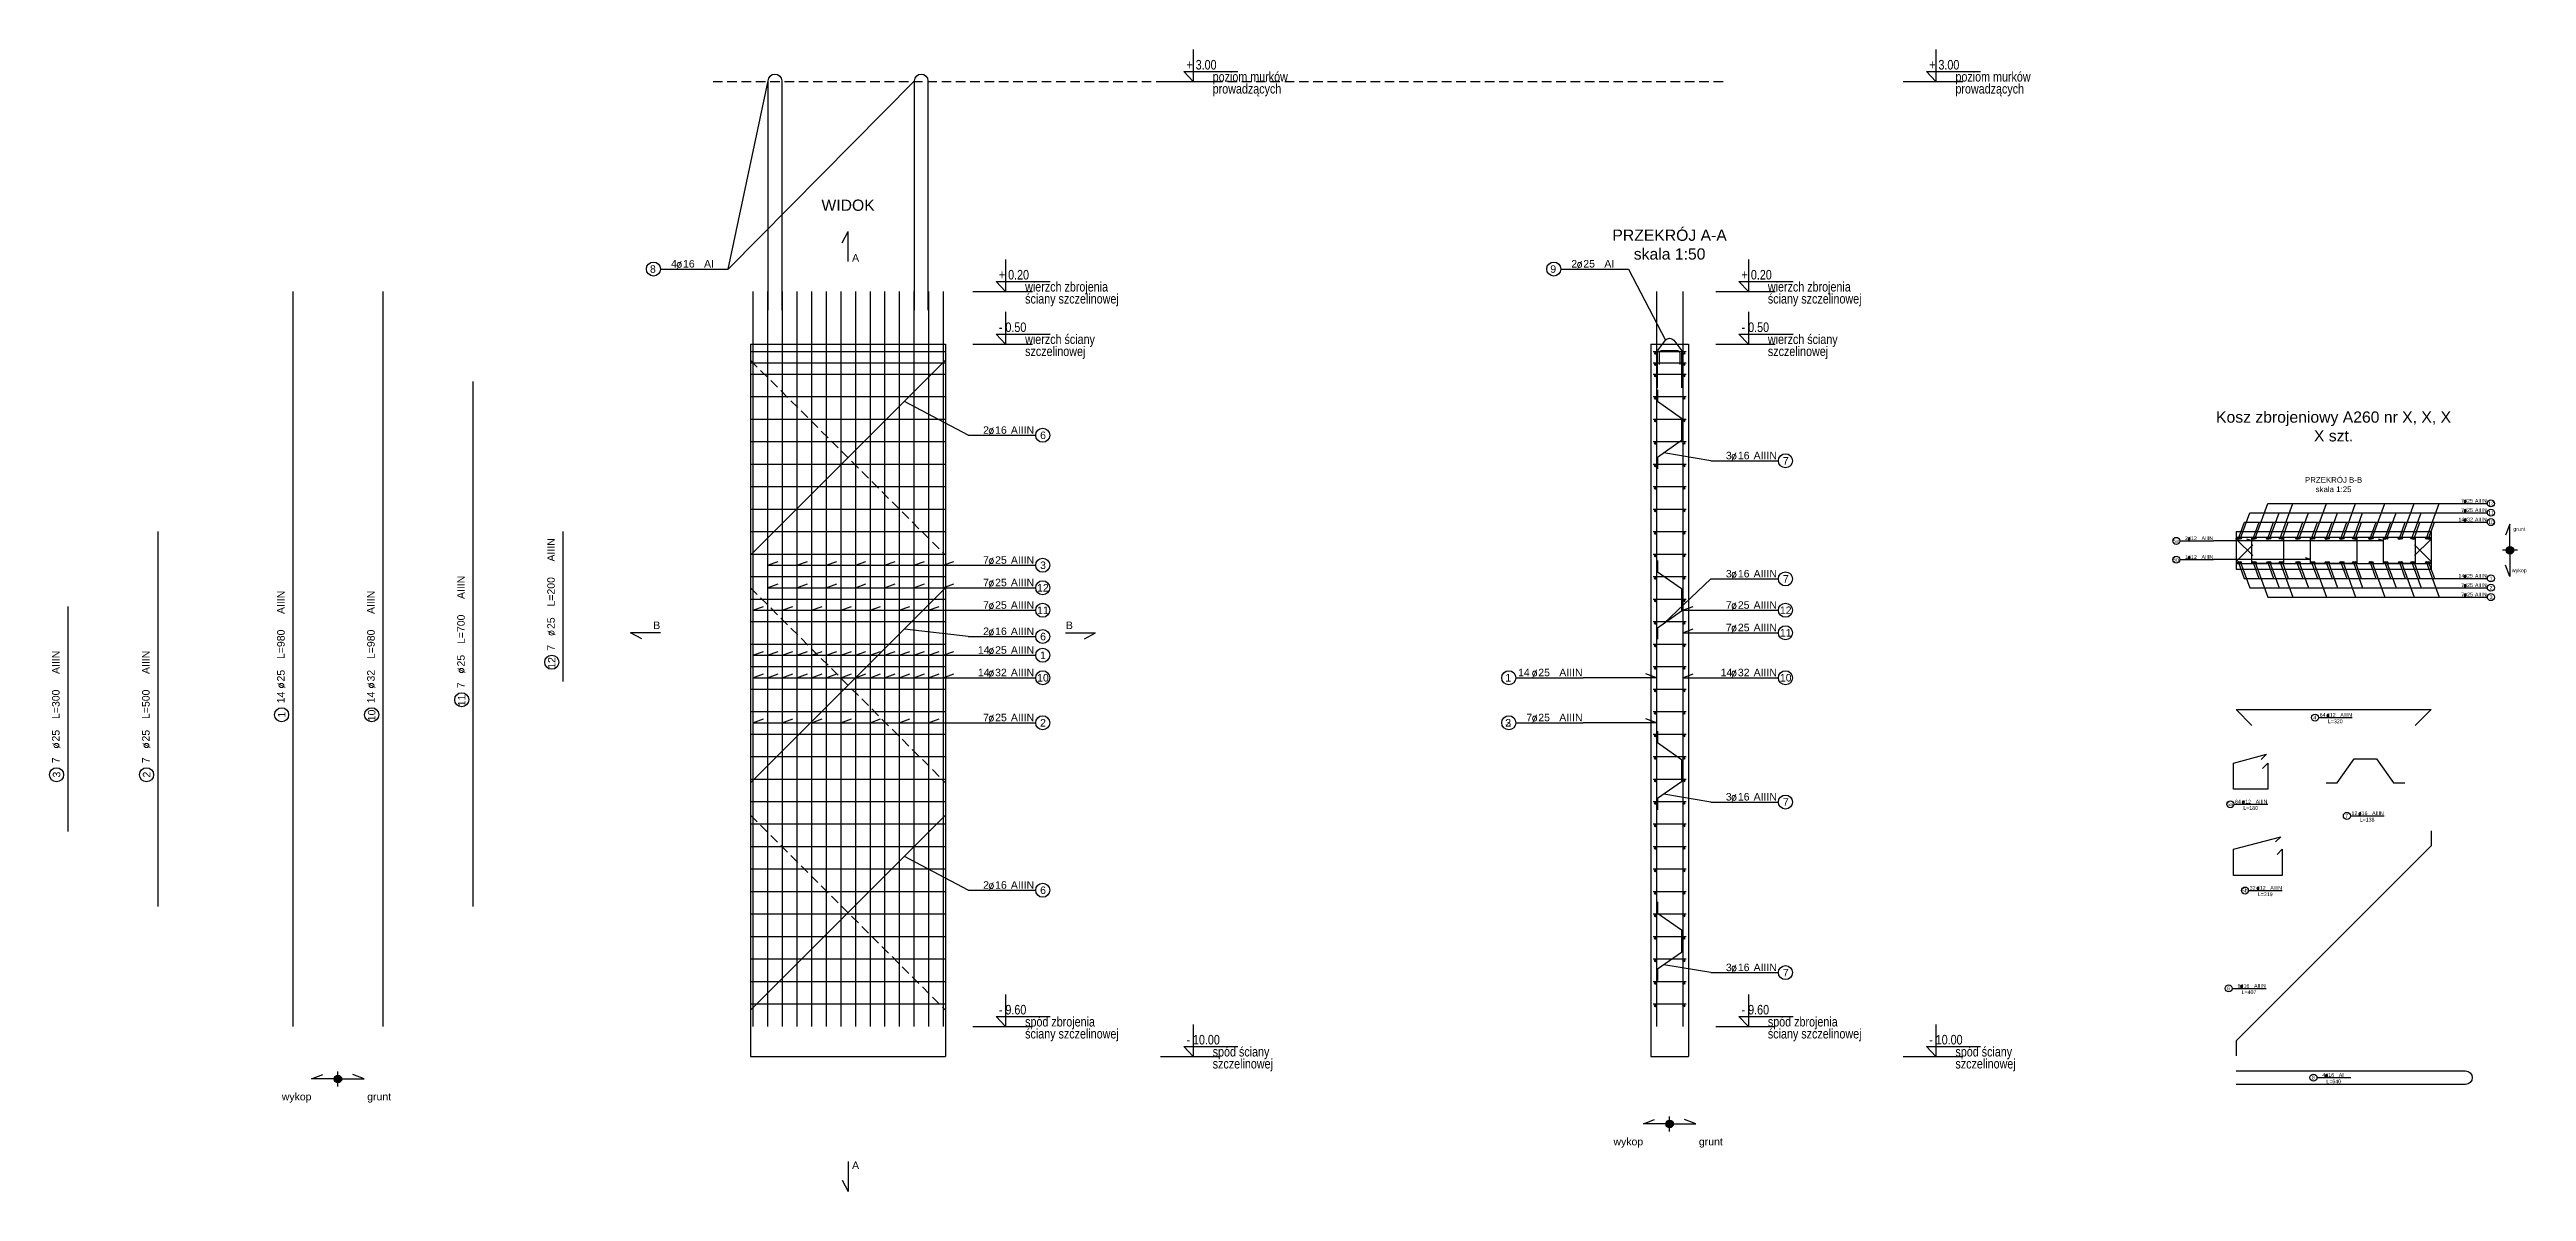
# Model space of a CAD drawing. Extents: x -5033 to 9347, y -16423 to -2430.
# Drawn here: x -1934 to 1367, y -14473 to -12950 of the extents above; entities that cross this region are included whole.
import ezdxf
from ezdxf.enums import TextEntityAlignment as Align

# ---------------------------------------------------------------- set-up
doc = ezdxf.new("R2010")
doc.units = 0
doc.header["$MEASUREMENT"] = 0
doc.linetypes.add('DASHED', pattern=[19.05, 12.7, -6.35])
for name, color, linetype in [('__SOL-KOTY_WYSOKOSCIOWE', 4, 'CONTINUOUS'), ('__SOL-OPISY', 4, 'CONTINUOUS'), ('__SOL-PRZERYWANA', 253, 'DASHED'), ('__SOL-WIDOK', 4, 'CONTINUOUS'), ('__SOL-ZBROJENIE', 3, 'CONTINUOUS')]:
    doc.layers.add(name, color=color, linetype=linetype)
doc.styles.add('ARIAL', font='arial.ttf', dxfattribs={"height": 2.5})
doc.styles.add('SIMPLEX', font='SIMPLEX.SHX', dxfattribs={"width": 0.8})
doc.styles.get("Standard").update_dxf_attribs({"font": 'arial.ttf'})

msp = doc.modelspace()

# ---------------------------------------------------------------- texts
at = {"layer": '__SOL-OPISY', "width": 2500, "attachment_point": 5}
for s, insert, char_height in [('\\P\\PWIDOK\\P', (-870, -13133), 15), ('\\P\\P\\PPRZEKRÓJ A-A\\Pskala 1:50\\P', (225, -13173), 15), ('A\\P', (-860, -13228), 10), ('Kosz zbrojeniowy A260 nr X, X, X\\PX szt.\\P', (1110, -13453), 15), ('PRZEKRÓJ B-B\\Pskala 1:25\\P', (1110, -13530.5), 7.5), ('grunt\\P', (1357.5, -13590.5), 5), ('wykop\\P', (1357.5, -13645.5), 5), ('B\\P', (-1125, -13718), 10), ('B\\P', (-575, -13718), 10), ('wykop\\P', (-1605, -14348), 10), ('grunt\\P', (-1495, -14348), 10), ('wykop\\P', (170, -14408), 10), ('grunt\\P', (280, -14408), 10), ('A\\P', (-860, -14438), 10)]:
    msp.add_mtext(s, dxfattribs=dict(at, insert=insert, char_height=char_height))

# ---------------------------------------------------------------- blocks, each defined once
blk = doc.blocks.new('OPIS_PRET_BEZ_LINII')
at = {"layer": '__SOL-OPISY'}
blk.add_circle((25.7, 0), 9.36, dxfattribs=at)
at = {"layer": '__SOL-OPISY', "style": 'SIMPLEX', "width": 0.9}
blk.add_text(' %%c ', height=10, dxfattribs=at).set_placement((64.7, -4.8), align=Align.CENTER)
at = {"layer": '__SOL-OPISY', "style": 'ARIAL', "width": 0.8}
blk.add_attdef('NUMER', text='', height=10, dxfattribs=at).set_placement((25.7, 0), align=Align.MIDDLE)
blk.add_attdef('ILOSC', text='', height=10, dxfattribs=at).set_placement((56.9, -5.1), align=Align.RIGHT)
for tag, p in [('SREDNICA', (71, -5.1)), ('DLUGOSC', (95.1, -5.2)), ('STAL', (144.7, -5.2))]:
    blk.add_attdef(tag, p, '', height=10, dxfattribs=at)
blk = doc.blocks.new('OPIS_PRAWY')
at = {"layer": '__SOL-OPISY'}
blk.add_line((0, 0), (90, 0), dxfattribs=at)
blk.add_circle((99.4, 0), 9.36, dxfattribs=at)
at = {"layer": '__SOL-OPISY', "style": 'SIMPLEX', "width": 0.9}
blk.add_text(' %%c ', height=10, dxfattribs=at).set_placement((20.9, 0.5))
at = {"layer": '__SOL-OPISY', "style": 'ARIAL', "width": 0.8}
blk.add_attdef('ILOSC', text='', height=10, dxfattribs=at).set_placement((27.1, 0.1), align=Align.RIGHT)
for tag, p in [('SREDNICA', (35.4, 0.1)), ('STAL', (58.4, 0.5))]:
    blk.add_attdef(tag, p, '', height=10, dxfattribs=at)
for tag, p in [('NUMER', (99.4, 0)), ('DLUGOSC', (52.8, -6.1))]:
    blk.add_attdef(tag, text='', height=10, dxfattribs=at).set_placement(p, align=Align.MIDDLE)
blk = doc.blocks.new('OPIS_LEWY')
at = {"layer": '__SOL-OPISY'}
blk.add_line((-90, 0), (0, 0), dxfattribs=at)
blk.add_circle((-99.4, 0), 9.36, dxfattribs=at)
at = {"layer": '__SOL-OPISY', "style": 'SIMPLEX', "width": 0.9}
blk.add_text(' %%c ', height=10, dxfattribs=at).set_placement((-75, 0.5))
at = {"layer": '__SOL-OPISY', "style": 'ARIAL', "width": 0.8}
for tag, p in [('NUMER', (-99.4, 0)), ('DLUGOSC', (-58.9, -6.6))]:
    blk.add_attdef(tag, text='', height=10, dxfattribs=at).set_placement(p, align=Align.MIDDLE)
blk.add_attdef('ILOSC', text='', height=10, dxfattribs=at).set_placement((-74, 0.1), align=Align.RIGHT)
for tag, p in [('SREDNICA', (-65.8, 0.1)), ('STAL', (-42.7, 0.3))]:
    blk.add_attdef(tag, p, '', height=10, dxfattribs=at)
blk = doc.blocks.new('KOTA')
at = {"layer": '__SOL-KOTY_WYSOKOSCIOWE'}
for p, q in [((0, 33.4), (0, 0)), ((-34, 0), (28, 0)), ((0, 0), (-9.9, 10.4)), ((-9.9, 10.4), (46.5, 10.4))]:
    blk.add_line(p, q, dxfattribs=at)
at = {"layer": '__SOL-KOTY_WYSOKOSCIOWE', "style": 'ARIAL', "width": 0.8}
blk.add_attdef('RZEDNA', (500.5, 15.9), '', height=10.4, dxfattribs=at)

# ---------------------------------------------------------------- hatches: boundary and pattern name
at = {"layer": '__SOL-OPISY'}
for points in [[(1350, -13618, 1), (1340, -13618, 1)], [(-1545, -14323, 1), (-1555, -14323, 1)], [(230, -14383, 1), (220, -14383, 1)]]:
    msp.add_hatch(color=256, dxfattribs=at).paths.add_polyline_path(points)
at = {"layer": '__SOL-ZBROJENIE'}
for points in [[(207.2, -13355.5, 1), (204.8, -13355.5, 1)], [(207.2, -13370.5, 1), (204.8, -13370.5, 1)], [(245.2, -13355.5, 1), (242.8, -13355.5, 1)], [(245.2, -13370.5, 1), (242.8, -13370.5, 1)], [(207.2, -13385.5, 1), (204.8, -13385.5, 1)], [(245.2, -13385.5, 1), (242.8, -13385.5, 1)], [(207.2, -13415.5, 1), (204.8, -13415.5, 1)], [(245.2, -13415.5, 1), (242.8, -13415.5, 1)], [(207.2, -13445.5, 1), (204.8, -13445.5, 1)], [(245.2, -13445.5, 1), (242.8, -13445.5, 1)], [(207.2, -13475.5, 1), (204.8, -13475.5, 1)], [(245.2, -13475.5, 1), (242.8, -13475.5, 1)], [(207.2, -13505.5, 1), (204.8, -13505.5, 1)], [(207.2, -13535.5, 1), (204.8, -13535.5, 1)], [(245.2, -13505.5, 1), (242.8, -13505.5, 1)], [(245.2, -13535.5, 1), (242.8, -13535.5, 1)], [(207.2, -13565.5, 1), (204.8, -13565.5, 1)], [(245.2, -13565.5, 1), (242.8, -13565.5, 1)], [(207.2, -13595.5, 1), (204.8, -13595.5, 1)], [(245.2, -13595.5, 1), (242.8, -13595.5, 1)], [(984.85, -13602.1, 1), (981.65, -13602.1, 1)], [(987.35, -13601.8, 1), (984.85, -13601.8, 1)], [(1004.35, -13602.1, 1), (1001.15, -13602.1, 1)], [(1006.85, -13601.8, 1), (1004.35, -13601.8, 1)], [(1023.85, -13602.1, 1), (1020.65, -13602.1, 1)], [(1026.35, -13601.8, 1), (1023.85, -13601.8, 1)], [(1040.15, -13601.8, 1), (1037.65, -13601.8, 1)], [(1043.35, -13602.1, 1), (1040.15, -13602.1, 1)], [(1062.85, -13602.1, 1), (1059.65, -13602.1, 1)], [(1065.35, -13601.8, 1), (1062.85, -13601.8, 1)], [(1082.35, -13602.1, 1), (1079.15, -13602.1, 1)], [(1084.85, -13601.8, 1), (1082.35, -13601.8, 1)], [(1101.85, -13602.1, 1), (1098.65, -13602.1, 1)], [(1104.35, -13601.8, 1), (1101.85, -13601.8, 1)], [(1121.35, -13602.1, 1), (1118.15, -13602.1, 1)], [(1123.85, -13601.8, 1), (1121.35, -13601.8, 1)], [(1137.65, -13601.8, 1), (1135.15, -13601.8, 1)], [(1140.85, -13602.1, 1), (1137.65, -13602.1, 1)], [(1160.35, -13602.1, 1), (1157.15, -13602.1, 1)], [(1162.85, -13601.8, 1), (1160.35, -13601.8, 1)], [(1179.85, -13602.1, 1), (1176.65, -13602.1, 1)], [(1182.35, -13601.8, 1), (1179.85, -13601.8, 1)], [(1199.35, -13602.1, 1), (1196.15, -13602.1, 1)], [(1201.85, -13601.8, 1), (1199.35, -13601.8, 1)], [(1215.65, -13601.8, 1), (1213.15, -13601.8, 1)], [(1218.85, -13602.1, 1), (1215.65, -13602.1, 1)], [(1235.15, -13601.8, 1), (1232.65, -13601.8, 1)], [(1238.35, -13602.1, 1), (1235.15, -13602.1, 1)], [(207.2, -13625.5, 1), (204.8, -13625.5, 1)], [(245.2, -13625.5, 1), (242.8, -13625.5, 1)], [(984.5, -13634.2, 1), (982, -13634.2, 1)], [(987.35, -13634.2, 1), (984.85, -13634.2, 1)], [(1004, -13634.2, 1), (1001.5, -13634.2, 1)], [(1006.85, -13634.2, 1), (1004.35, -13634.2, 1)], [(1023.5, -13634.2, 1), (1021, -13634.2, 1)], [(1026.35, -13634.2, 1), (1023.85, -13634.2, 1)], [(1040.15, -13634.2, 1), (1037.65, -13634.2, 1)], [(1043, -13634.2, 1), (1040.5, -13634.2, 1)], [(1062.5, -13634.2, 1), (1060, -13634.2, 1)], [(1065.35, -13634.2, 1), (1062.85, -13634.2, 1)], [(1082, -13634.2, 1), (1079.5, -13634.2, 1)], [(1084.85, -13634.2, 1), (1082.35, -13634.2, 1)], [(1101.5, -13634.2, 1), (1099, -13634.2, 1)], [(1104.35, -13634.2, 1), (1101.85, -13634.2, 1)], [(1121, -13634.2, 1), (1118.5, -13634.2, 1)], [(1123.85, -13634.2, 1), (1121.35, -13634.2, 1)], [(1137.65, -13634.2, 1), (1135.15, -13634.2, 1)], [(1140.5, -13634.2, 1), (1138, -13634.2, 1)], [(1160, -13634.2, 1), (1157.5, -13634.2, 1)], [(1162.85, -13634.2, 1), (1160.35, -13634.2, 1)], [(1179.5, -13634.2, 1), (1177, -13634.2, 1)], [(1182.35, -13634.2, 1), (1179.85, -13634.2, 1)], [(1199, -13634.2, 1), (1196.5, -13634.2, 1)], [(1201.85, -13634.2, 1), (1199.35, -13634.2, 1)], [(1215.65, -13634.2, 1), (1213.15, -13634.2, 1)], [(1218.5, -13634.2, 1), (1216, -13634.2, 1)], [(1235.15, -13634.2, 1), (1232.65, -13634.2, 1)], [(1238, -13634.2, 1), (1235.5, -13634.2, 1)], [(207.2, -13655.5, 1), (204.8, -13655.5, 1)], [(245.2, -13655.5, 1), (242.8, -13655.5, 1)], [(207.2, -13685.5, 1), (204.8, -13685.5, 1)], [(245.2, -13685.5, 1), (242.8, -13685.5, 1)], [(207.2, -13715.5, 1), (204.8, -13715.5, 1)], [(245.2, -13715.5, 1), (242.8, -13715.5, 1)], [(207.2, -13745.5, 1), (204.8, -13745.5, 1)], [(245.2, -13745.5, 1), (242.8, -13745.5, 1)], [(207.2, -13775.5, 1), (204.8, -13775.5, 1)], [(245.2, -13775.5, 1), (242.8, -13775.5, 1)], [(207.2, -13805.5, 1), (204.8, -13805.5, 1)], [(245.2, -13805.5, 1), (242.8, -13805.5, 1)], [(207.2, -13835.5, 1), (204.8, -13835.5, 1)], [(207.2, -13865.5, 1), (204.8, -13865.5, 1)], [(245.2, -13835.5, 1), (242.8, -13835.5, 1)], [(245.2, -13865.5, 1), (242.8, -13865.5, 1)], [(207.2, -13895.5, 1), (204.8, -13895.5, 1)], [(245.2, -13895.5, 1), (242.8, -13895.5, 1)], [(207.2, -13925.5, 1), (204.8, -13925.5, 1)], [(245.2, -13925.5, 1), (242.8, -13925.5, 1)], [(207.2, -13955.5, 1), (204.8, -13955.5, 1)], [(245.2, -13955.5, 1), (242.8, -13955.5, 1)], [(207.2, -13985.5, 1), (204.8, -13985.5, 1)], [(245.2, -13985.5, 1), (242.8, -13985.5, 1)], [(207.2, -14015.5, 1), (204.8, -14015.5, 1)], [(245.2, -14015.5, 1), (242.8, -14015.5, 1)], [(207.2, -14045.5, 1), (204.8, -14045.5, 1)], [(245.2, -14045.5, 1), (242.8, -14045.5, 1)], [(207.2, -14075.5, 1), (204.8, -14075.5, 1)], [(245.2, -14075.5, 1), (242.8, -14075.5, 1)], [(207.2, -14105.5, 1), (204.8, -14105.5, 1)], [(245.2, -14105.5, 1), (242.8, -14105.5, 1)], [(207.2, -14135.5, 1), (204.8, -14135.5, 1)], [(245.2, -14135.5, 1), (242.8, -14135.5, 1)], [(207.2, -14165.5, 1), (204.8, -14165.5, 1)], [(207.2, -14195.5, 1), (204.8, -14195.5, 1)], [(245.2, -14165.5, 1), (242.8, -14165.5, 1)], [(245.2, -14195.5, 1), (242.8, -14195.5, 1)], [(207.2, -14225.5, 1), (204.8, -14225.5, 1)], [(245.2, -14225.5, 1), (242.8, -14225.5, 1)]]:
    msp.add_hatch(color=256, dxfattribs=at).paths.add_polyline_path(points)

# ---------------------------------------------------------------- linework, layer by layer
at = {"layer": '__SOL-OPISY'}
for p, q in [((-1030, -13243), (-976.5, -12992)), ((-1030, -13243), (-781.5, -12992)), ((-878, -13208), (-870, -13193)), ((-870, -13233), (-870, -13193)), ((170, -13243), (219.4, -13337.9)), ((-710, -13464.7), (-795, -13419.7)), ((280, -13498.7), (217.52, -13488.2)), ((986.1, -13601.8), (998.38, -13568)), ((998.38, -13568), (1270, -13568)), ((1005.6, -13601.8), (1022.43, -13555.5)), ((1022.43, -13555.5), (1270, -13555.5)), ((1025.1, -13601.8), (1037.38, -13568)), ((1038.9, -13601.8), (1055.73, -13555.5)), ((1064.1, -13601.8), (1076.38, -13568)), ((1083.6, -13601.8), (1100.43, -13555.5)), ((1103.1, -13601.8), (1115.38, -13568)), ((1122.6, -13601.8), (1139.43, -13555.5)), ((1136.4, -13601.8), (1148.68, -13568)), ((1161.6, -13601.8), (1178.43, -13555.5)), ((1181.1, -13601.8), (1193.38, -13568)), ((1200.6, -13601.8), (1217.43, -13555.5)), ((1214.4, -13601.8), (1226.68, -13568)), ((1233.9, -13601.8), (1250.73, -13555.5)), ((983.25, -13602.1), (991.11, -13580.5)), ((991.11, -13580.5), (1270, -13580.5)), ((1002.75, -13602.1), (1010.61, -13580.5)), ((1022.25, -13602.1), (1030.11, -13580.5)), ((1041.75, -13602.1), (1049.61, -13580.5)), ((1061.25, -13602.1), (1069.11, -13580.5)), ((1080.75, -13602.1), (1088.61, -13580.5)), ((1100.25, -13602.1), (1108.11, -13580.5)), ((1119.75, -13602.1), (1127.61, -13580.5)), ((1139.25, -13602.1), (1147.11, -13580.5)), ((1158.75, -13602.1), (1166.61, -13580.5)), ((1178.25, -13602.1), (1186.11, -13580.5)), ((1197.75, -13602.1), (1205.61, -13580.5)), ((1217.25, -13602.1), (1225.11, -13580.5)), ((1236.75, -13602.1), (1244.61, -13580.5)), ((1345, -13583), (1339, -13598)), ((1345, -13618), (1345, -13583)), ((-977.25, -13638), (-963.15, -13632.9)), ((-938.25, -13638), (-924.15, -13632.9)), ((-899.25, -13638), (-885.15, -13632.9)), ((-860.25, -13638), (-846.15, -13632.9)), ((-821.25, -13638), (-807.15, -13632.9)), ((-782.25, -13638), (-768.15, -13632.9)), ((-743.25, -13638), (-729.15, -13632.9)), ((1176.65, -13605.5), (950, -13605.5)), ((1079.15, -13630.5), (950, -13630.5)), ((983.25, -13634.2), (990.98, -13655.5)), ((986.1, -13634.2), (998.38, -13668)), ((1001.15, -13605.5), (994.57, -13603.1)), ((1002.75, -13634.2), (1010.48, -13655.5)), ((1005.6, -13634.2), (1022.43, -13680.5)), ((1022.25, -13634.2), (1029.98, -13655.5)), ((1025.1, -13634.2), (1037.38, -13668)), ((1038.9, -13634.2), (1055.73, -13680.5)), ((1041.75, -13634.2), (1049.48, -13655.5)), ((1061.25, -13634.2), (1068.98, -13655.5)), ((1064.1, -13634.2), (1076.38, -13668)), ((1079.15, -13630.5), (1072.57, -13628.1)), ((1080.75, -13634.2), (1088.48, -13655.5)), ((1083.6, -13634.2), (1100.43, -13680.5)), ((1100.25, -13634.2), (1107.98, -13655.5)), ((1103.1, -13634.2), (1115.38, -13668)), ((1119.75, -13634.2), (1127.48, -13655.5)), ((1122.6, -13634.2), (1139.43, -13680.5)), ((1136.4, -13634.2), (1148.68, -13668)), ((1139.25, -13634.2), (1146.98, -13655.5)), ((1158.75, -13634.2), (1166.48, -13655.5)), ((1161.6, -13634.2), (1178.43, -13680.5)), ((1176.65, -13605.5), (1170.07, -13603.1)), ((1178.25, -13634.2), (1185.98, -13655.5)), ((1181.1, -13634.2), (1193.38, -13668)), ((1197.75, -13634.2), (1205.48, -13655.5)), ((1200.6, -13634.2), (1217.43, -13680.5)), ((1214.4, -13634.2), (1226.68, -13668)), ((1217.25, -13634.2), (1224.98, -13655.5)), ((1233.9, -13634.2), (1250.73, -13680.5)), ((1236.75, -13634.2), (1244.48, -13655.5)), ((1355, -13618), (1335, -13618)), ((1345, -13618), (1345, -13653)), ((-977.25, -13638), (-710, -13638)), ((-977.25, -13668), (-963.15, -13662.9)), ((-977.25, -13668), (-710, -13668)), ((-938.25, -13668), (-924.15, -13662.9)), ((-899.25, -13668), (-885.15, -13662.9)), ((-860.25, -13668), (-846.15, -13662.9)), ((-821.25, -13668), (-807.15, -13662.9)), ((-782.25, -13668), (-768.15, -13662.9)), ((-743.25, -13668), (-729.15, -13662.9)), ((280, -13656.2), (217.52, -13715.7)), ((990.98, -13655.5), (1270, -13655.5)), ((998.38, -13668), (1270, -13668)), ((1345, -13653), (1339, -13638)), ((-996.75, -13698), (-982.65, -13692.9)), ((-996.75, -13698), (-710, -13698)), ((-957.75, -13698), (-943.65, -13692.9)), ((-918.75, -13698), (-904.65, -13692.9)), ((-879.75, -13698), (-865.65, -13692.9)), ((-840.75, -13698), (-826.65, -13692.9)), ((-801.75, -13698), (-787.65, -13692.9)), ((-762.75, -13698), (-748.65, -13692.9)), ((242.5, -13698), (256.6, -13692.9)), ((242.5, -13698), (280, -13698)), ((1022.43, -13680.5), (1270, -13680.5)), ((-1120, -13728), (-1160, -13728)), ((-1145, -13736), (-1160, -13728)), ((-710, -13733), (-795, -13723)), ((-580, -13728), (-540, -13728)), ((-555, -13736), (-540, -13728)), ((242.5, -13728), (256.6, -13722.9)), ((242.5, -13728), (280, -13728)), ((-996.75, -13758), (-982.65, -13752.9)), ((-996.75, -13758), (-710, -13758)), ((-977.25, -13758), (-963.15, -13752.9)), ((-957.75, -13758), (-943.65, -13752.9)), ((-938.25, -13758), (-924.15, -13752.9)), ((-918.75, -13758), (-904.65, -13752.9)), ((-899.25, -13758), (-885.15, -13752.9)), ((-879.75, -13758), (-865.65, -13752.9)), ((-860.25, -13758), (-846.15, -13752.9)), ((-840.75, -13758), (-826.65, -13752.9)), ((-821.25, -13758), (-807.15, -13752.9)), ((-801.75, -13758), (-787.65, -13752.9)), ((-782.25, -13758), (-768.15, -13752.9)), ((-762.75, -13758), (-748.65, -13752.9)), ((-743.25, -13758), (-729.15, -13752.9)), ((-996.75, -13788), (-982.65, -13782.9)), ((-996.75, -13788), (-710, -13788)), ((-977.25, -13788), (-963.15, -13782.9)), ((-957.75, -13788), (-943.65, -13782.9)), ((-938.25, -13788), (-924.15, -13782.9)), ((-918.75, -13788), (-904.65, -13782.9)), ((-899.25, -13788), (-885.15, -13782.9)), ((-879.75, -13788), (-865.65, -13782.9)), ((-860.25, -13788), (-846.15, -13782.9)), ((-840.75, -13788), (-826.65, -13782.9)), ((-821.25, -13788), (-807.15, -13782.9)), ((-801.75, -13788), (-787.65, -13782.9)), ((-782.25, -13788), (-768.15, -13782.9)), ((-762.75, -13788), (-748.65, -13782.9)), ((-743.25, -13788), (-729.15, -13782.9)), ((207.5, -13788), (110, -13788)), ((207.5, -13788), (193.41, -13782.9)), ((242.5, -13788), (256.6, -13782.9)), ((242.5, -13788), (280, -13788)), ((-996.75, -13848), (-982.65, -13842.9)), ((-996.75, -13848), (-710, -13848)), ((-957.75, -13848), (-943.65, -13842.9)), ((-918.75, -13848), (-904.65, -13842.9)), ((-879.75, -13848), (-865.65, -13842.9)), ((-840.75, -13848), (-826.65, -13842.9)), ((-801.75, -13848), (-787.65, -13842.9)), ((-762.75, -13848), (-748.65, -13842.9)), ((207.5, -13848), (110, -13848)), ((207.5, -13848), (110, -13848)), ((207.5, -13848), (193.41, -13842.9)), ((207.5, -13848), (193.41, -13842.9)), ((280, -13953.7), (217.52, -13943.2)), ((-710, -14071.3), (-795, -14026.3)), ((280, -14181.2), (217.52, -14170.7)), ((-1585, -14323), (-1570, -14317)), ((-1550, -14323), (-1585, -14323)), ((-1550, -14333), (-1550, -14313)), ((-1550, -14323), (-1515, -14323)), ((-1515, -14323), (-1530, -14317)), ((190, -14383), (205, -14377)), ((225, -14383), (190, -14383)), ((225, -14393), (225, -14373)), ((225, -14383), (260, -14383)), ((260, -14383), (245, -14377)), ((-878, -14458), (-870, -14473)), ((-870, -14433), (-870, -14473))]:
    msp.add_line(p, q, dxfattribs=at)
for centre in [(1345, -13618), (-1550, -14323), (225, -14383)]:
    msp.add_circle(centre, 5, dxfattribs=at)
at = {"layer": '__SOL-PRZERYWANA'}
msp.add_line((-1050, -12993), (300, -12993), dxfattribs=at)
for points in [[(-1000, -13344.7), (-1000, -13364.7), (-740, -13624.7), (-740, -13644.7)], [(-1000, -13648), (-1000, -13668), (-740, -13928), (-740, -13948)], [(-1000, -13951.3), (-1000, -13971.3), (-740, -14231.3), (-740, -14251.3)]]:
    msp.add_lwpolyline(points, dxfattribs=at)
at = {"layer": '__SOL-WIDOK'}
for p, q in [((-1000, -13343), (-1000, -14293)), ((-1000, -13343), (-740, -13343)), ((-740, -13343), (-740, -14293)), ((200, -13343), (200, -14293)), ((200, -13343), (250, -13343)), ((250, -13343), (250, -14293)), ((980, -13593), (980, -13643)), ((980, -13593), (1240, -13593)), ((1240, -13593), (1240, -13643)), ((980, -13643), (1240, -13643)), ((-1000, -14293), (-740, -14293)), ((200, -14293), (250, -14293))]:
    msp.add_line(p, q, dxfattribs=at)
at = {"layer": '__SOL-ZBROJENIE'}
for p, q in [((-1610, -13273), (-1610, -14253)), ((-1490, -13273), (-1490, -14253)), ((-996.75, -13273), (-996.75, -14253)), ((-977.25, -13273), (-977.25, -14253)), ((-957.75, -13273), (-957.75, -14253)), ((-938.25, -13273), (-938.25, -14253)), ((-918.75, -13273), (-918.75, -14253)), ((-899.25, -13273), (-899.25, -14253)), ((-879.75, -13273), (-879.75, -14253)), ((-860.25, -13273), (-860.25, -14253)), ((-840.75, -13273), (-840.75, -14253)), ((-821.25, -13273), (-821.25, -14253)), ((-801.75, -13273), (-801.75, -14253)), ((-782.25, -13273), (-782.25, -14253)), ((-762.75, -13273), (-762.75, -14253)), ((-743.25, -13273), (-743.25, -14253)), ((207.5, -13273), (207.5, -14253)), ((242.5, -13273), (242.5, -14253)), ((-1000, -13353), (-740, -13353)), ((-1000, -13368), (-740, -13368)), ((203, -13353), (247, -13353)), ((203, -13368), (247, -13368)), ((-1370, -13393), (-1370, -14093)), ((-1000, -13383), (-740, -13383)), ((203, -13383), (247, -13383)), ((-1000, -13413), (-740, -13413)), ((203, -13413), (247, -13413)), ((-1000, -13443), (-740, -13443)), ((203, -13443), (247, -13443)), ((-1000, -13473), (-740, -13473)), ((203, -13473), (247, -13473)), ((-1000, -13503), (-740, -13503)), ((-1000, -13533), (-740, -13533)), ((203, -13503), (247, -13503)), ((203, -13533), (247, -13533)), ((-1000, -13563), (-740, -13563)), ((203, -13563), (247, -13563)), ((-1790, -13593), (-1790, -14093)), ((-1250, -13593), (-1250, -13793)), ((-1000, -13593), (-740, -13593)), ((203, -13593), (247, -13593)), ((-1000, -13623), (-740, -13623)), ((203, -13623), (247, -13623)), ((-1000, -13653), (-740, -13653)), ((203, -13653), (247, -13653)), ((-1910, -13693), (-1910, -13993)), ((-1000, -13683), (-740, -13683)), ((203, -13683), (247, -13683)), ((-1000, -13713), (-740, -13713)), ((203, -13713), (247, -13713)), ((-1000, -13743), (-740, -13743)), ((203, -13743), (247, -13743)), ((-1000, -13773), (-740, -13773)), ((203, -13773), (247, -13773)), ((-1000, -13803), (-740, -13803)), ((-1000, -13833), (-740, -13833)), ((203, -13803), (247, -13803)), ((203, -13833), (247, -13833)), ((-1000, -13863), (-740, -13863)), ((203, -13863), (247, -13863)), ((-1000, -13893), (-740, -13893)), ((203, -13893), (247, -13893)), ((-1000, -13923), (-740, -13923)), ((203, -13923), (247, -13923)), ((-1000, -13953), (-740, -13953)), ((203, -13953), (247, -13953)), ((-1000, -13983), (-740, -13983)), ((203, -13983), (247, -13983)), ((-1000, -14013), (-740, -14013)), ((203, -14013), (247, -14013)), ((-1000, -14043), (-740, -14043)), ((203, -14043), (247, -14043)), ((-1000, -14073), (-740, -14073)), ((203, -14073), (247, -14073)), ((-1000, -14103), (-740, -14103)), ((203, -14103), (247, -14103)), ((-1000, -14133), (-740, -14133)), ((-1000, -14163), (-740, -14163)), ((203, -14133), (247, -14133)), ((203, -14163), (247, -14163)), ((-1000, -14193), (-740, -14193)), ((203, -14193), (247, -14193)), ((-1000, -14223), (-740, -14223)), ((203, -14223), (247, -14223))]:
    msp.add_line(p, q, dxfattribs=at)
for points in [[(-976.5, -13297.9), (-976.5, -12992, -1), (-958.5, -12992), (-958.5, -13297.9)], [(-781.5, -13297.9), (-781.5, -12992, -1), (-763.5, -12992), (-763.5, -13297.9)], [(209, -13401.5), (209, -13353, -0.16), (210, -13350.4), (219.4, -13337.9, -0.45), (230.6, -13337.9), (240, -13350.4, -0.16), (241, -13353), (241, -13401.5)], [(211.5, -13370.5), (211.5, -13355.5, -0.48), (215.5, -13351.5), (234.5, -13351.5, -0.48), (238.5, -13355.5), (238.5, -13370.5)], [(1002.21, -13625.2), (981, -13604, -0.7), (981.5, -13600.5), (1238.5, -13600.5, -0.7), (1239, -13604), (1217.79, -13625.2)], [(1002.21, -13625.2), (981, -13604, -0.7), (981.5, -13600.5), (1238.5, -13600.5, -0.7), (1239, -13604), (1217.79, -13625.2)], [(1002.21, -13610.8), (981, -13632, 0.7), (981.5, -13635.5), (1238.5, -13635.5, 0.7), (1239, -13632), (1217.79, -13610.8)], [(1002.21, -13610.8), (981, -13632, 0.7), (981.5, -13635.5), (1238.5, -13635.5, 0.7), (1239, -13632), (1217.79, -13610.8)], [(980, -14312.2), (1285.86, -14312.2, -1), (1285.86, -14330.2), (980, -14330.2)]]:
    msp.add_lwpolyline(points, format="xyb", dxfattribs=at)
for points in [[(-740, -13344.7), (-740, -13364.7), (-1000, -13624.7), (-1000, -13644.7)], [(209, -13404.3), (209, -13419.3), (241, -13441.8), (241, -13471.8), (209, -13494.2), (209, -13509.2)], [(209, -13631.8), (209, -13646.8), (241, -13669.2), (241, -13699.2), (209, -13721.7), (209, -13736.7)], [(-740, -13648), (-740, -13668), (-1000, -13928), (-1000, -13948)], [(1001.21, -13851.7), (980, -13830.5), (1240, -13830.5), (1218.79, -13851.7)], [(209, -13859.3), (209, -13874.3), (241, -13896.8), (241, -13926.8), (209, -13949.2), (209, -13964.2)], [(1015.13, -13908.8), (1022.2, -13901.7), (1022.2, -13936.7), (976.8, -13936.7), (976.8, -13901.7), (1020.65, -13890), (1013.58, -13897)], [(1100, -13928.2), (1115, -13928.2), (1137.41, -13896.2), (1167.41, -13896.2), (1189.81, -13928.2), (1204.81, -13928.2)], [(-740, -13951.3), (-740, -13971.3), (-1000, -14231.3), (-1000, -14251.3)], [(1240, -13992.2), (1240, -14012.2), (980, -14272.2), (980, -14292.2)], [(1034.63, -14023.8), (1041.7, -14016.7), (1041.7, -14051.7), (976.8, -14051.7), (976.8, -14016.7), (1039.49, -13999.9), (1032.42, -14007)], [(209, -14086.8), (209, -14101.8), (241, -14124.2), (241, -14154.2), (209, -14176.7), (209, -14191.7)]]:
    msp.add_lwpolyline(points, dxfattribs=at)
for points in [[(1001.65, -13600.5), (1042.85, -13600.5, -0.414214), (1043.35, -13601), (1043.35, -13635, -0.414214), (1042.85, -13635.5), (1001.65, -13635.5, -0.414214), (1001.15, -13635), (1001.15, -13601, -0.414214)], [(1079.65, -13600.5), (1140.35, -13600.5, -0.414214), (1140.85, -13601), (1140.85, -13635, -0.414214), (1140.35, -13635.5), (1079.65, -13635.5, -0.414214), (1079.15, -13635), (1079.15, -13601, -0.414214)], [(1177.15, -13600.5), (1218.35, -13600.5, -0.414214), (1218.85, -13601), (1218.85, -13635, -0.414214), (1218.35, -13635.5), (1177.15, -13635.5, -0.414214), (1176.65, -13635), (1176.65, -13601, -0.414214)]]:
    msp.add_lwpolyline(points, format="xyb", close=True, dxfattribs=at)
for centre, radius in [((206, -13355.5), 1.2), ((206, -13370.5), 1.2), ((244, -13355.5), 1.2), ((244, -13370.5), 1.2), ((206, -13385.5), 1.2), ((244, -13385.5), 1.2), ((206, -13415.5), 1.2), ((244, -13415.5), 1.2), ((206, -13445.5), 1.2), ((244, -13445.5), 1.2), ((206, -13475.5), 1.2), ((244, -13475.5), 1.2), ((206, -13505.5), 1.2), ((206, -13535.5), 1.2), ((244, -13505.5), 1.2), ((244, -13535.5), 1.2), ((206, -13565.5), 1.2), ((244, -13565.5), 1.2), ((206, -13595.5), 1.2), ((244, -13595.5), 1.2), ((983.25, -13602.1), 1.6), ((986.1, -13601.8), 1.25), ((1002.75, -13602.1), 1.6), ((1005.6, -13601.8), 1.25), ((1022.25, -13602.1), 1.6), ((1025.1, -13601.8), 1.25), ((1038.9, -13601.8), 1.25), ((1041.75, -13602.1), 1.6), ((1061.25, -13602.1), 1.6), ((1064.1, -13601.8), 1.25), ((1080.75, -13602.1), 1.6), ((1083.6, -13601.8), 1.25), ((1100.25, -13602.1), 1.6), ((1103.1, -13601.8), 1.25), ((1119.75, -13602.1), 1.6), ((1122.6, -13601.8), 1.25), ((1136.4, -13601.8), 1.25), ((1139.25, -13602.1), 1.6), ((1158.75, -13602.1), 1.6), ((1161.6, -13601.8), 1.25), ((1178.25, -13602.1), 1.6), ((1181.1, -13601.8), 1.25), ((1197.75, -13602.1), 1.6), ((1200.6, -13601.8), 1.25), ((1214.4, -13601.8), 1.25), ((1217.25, -13602.1), 1.6), ((1233.9, -13601.8), 1.25), ((1236.75, -13602.1), 1.6), ((206, -13625.5), 1.2), ((244, -13625.5), 1.2), ((983.25, -13634.2), 1.25), ((986.1, -13634.2), 1.25), ((1002.75, -13634.2), 1.25), ((1005.6, -13634.2), 1.25), ((1022.25, -13634.2), 1.25), ((1025.1, -13634.2), 1.25), ((1038.9, -13634.2), 1.25), ((1041.75, -13634.2), 1.25), ((1061.25, -13634.2), 1.25), ((1064.1, -13634.2), 1.25), ((1080.75, -13634.2), 1.25), ((1083.6, -13634.2), 1.25), ((1100.25, -13634.2), 1.25), ((1103.1, -13634.2), 1.25), ((1119.75, -13634.2), 1.25), ((1122.6, -13634.2), 1.25), ((1136.4, -13634.2), 1.25), ((1139.25, -13634.2), 1.25), ((1158.75, -13634.2), 1.25), ((1161.6, -13634.2), 1.25), ((1178.25, -13634.2), 1.25), ((1181.1, -13634.2), 1.25), ((1197.75, -13634.2), 1.25), ((1200.6, -13634.2), 1.25), ((1214.4, -13634.2), 1.25), ((1217.25, -13634.2), 1.25), ((1233.9, -13634.2), 1.25), ((1236.75, -13634.2), 1.25), ((206, -13655.5), 1.2), ((244, -13655.5), 1.2), ((206, -13685.5), 1.2), ((244, -13685.5), 1.2), ((206, -13715.5), 1.2), ((244, -13715.5), 1.2), ((206, -13745.5), 1.2), ((244, -13745.5), 1.2), ((206, -13775.5), 1.2), ((244, -13775.5), 1.2), ((206, -13805.5), 1.2), ((244, -13805.5), 1.2), ((206, -13835.5), 1.2), ((206, -13865.5), 1.2), ((244, -13835.5), 1.2), ((244, -13865.5), 1.2), ((206, -13895.5), 1.2), ((244, -13895.5), 1.2), ((206, -13925.5), 1.2), ((244, -13925.5), 1.2), ((206, -13955.5), 1.2), ((244, -13955.5), 1.2), ((206, -13985.5), 1.2), ((244, -13985.5), 1.2), ((206, -14015.5), 1.2), ((244, -14015.5), 1.2), ((206, -14045.5), 1.2), ((244, -14045.5), 1.2), ((206, -14075.5), 1.2), ((244, -14075.5), 1.2), ((206, -14105.5), 1.2), ((244, -14105.5), 1.2), ((206, -14135.5), 1.2), ((244, -14135.5), 1.2), ((206, -14165.5), 1.2), ((206, -14195.5), 1.2), ((244, -14165.5), 1.2), ((244, -14195.5), 1.2), ((206, -14225.5), 1.2), ((244, -14225.5), 1.2)]:
    msp.add_circle(centre, radius, dxfattribs=at)

# ---------------------------------------------------------------- block references
at = {"layer": '__SOL-KOTY_WYSOKOSCIOWE'}
ref = msp.add_blockref('KOTA', (-410, -12993), dxfattribs=dict(at, xscale=1.28, yscale=1.28, zscale=1.28))
ref.add_attrib('RZEDNA', '+ 3.00', (-419, -12977), dxfattribs={"height": 12.8, "style": 'ARIAL', "width": 0.8})
ref.add_attrib('OPIS1', 'poziom murków', (-384, -12993), dxfattribs={"height": 12.8, "style": 'ARIAL', "width": 0.8})
ref.add_attrib('OPIS2', 'prowadzących', (-384, -13009), dxfattribs={"height": 12.8, "style": 'ARIAL', "width": 0.8})
ref = msp.add_blockref('KOTA', (580, -12993), dxfattribs=dict(at, xscale=1.28, yscale=1.28, zscale=1.28))
ref.add_attrib('RZEDNA', '+ 3.00', (571, -12977), dxfattribs={"height": 12.8, "style": 'ARIAL', "width": 0.8})
ref.add_attrib('OPIS1', 'poziom murków', (606, -12993), dxfattribs={"height": 12.8, "style": 'ARIAL', "width": 0.8})
ref.add_attrib('OPIS2', 'prowadzących', (606, -13009), dxfattribs={"height": 12.8, "style": 'ARIAL', "width": 0.8})
ref = msp.add_blockref('KOTA', (-660, -13273), dxfattribs=dict(at, xscale=1.28, yscale=1.28, zscale=1.28))
ref.add_attrib('RZEDNA', '+ 0.20', (-669, -13257), dxfattribs={"height": 12.8, "style": 'ARIAL', "width": 0.8})
ref.add_attrib('OPIS1', 'wierzch zbrojenia', (-634, -13273), dxfattribs={"height": 12.8, "style": 'ARIAL', "width": 0.8})
ref.add_attrib('OPIS2', 'ściany szczelinowej', (-634, -13289), dxfattribs={"height": 12.8, "style": 'ARIAL', "width": 0.8})
ref = msp.add_blockref('KOTA', (330, -13273), dxfattribs=dict(at, xscale=1.28, yscale=1.28, zscale=1.28))
ref.add_attrib('RZEDNA', '+ 0.20', (321, -13257), dxfattribs={"height": 12.8, "style": 'ARIAL', "width": 0.8})
ref.add_attrib('OPIS1', 'wierzch zbrojenia', (356, -13273), dxfattribs={"height": 12.8, "style": 'ARIAL', "width": 0.8})
ref.add_attrib('OPIS2', 'ściany szczelinowej', (356, -13289), dxfattribs={"height": 12.8, "style": 'ARIAL', "width": 0.8})
ref = msp.add_blockref('KOTA', (-660, -13343), dxfattribs=dict(at, xscale=1.28, yscale=1.28, zscale=1.28))
ref.add_attrib('RZEDNA', '- 0.50', (-669, -13327), dxfattribs={"height": 12.8, "style": 'ARIAL', "width": 0.8})
ref.add_attrib('OPIS1', 'wierzch ściany', (-634, -13343), dxfattribs={"height": 12.8, "style": 'ARIAL', "width": 0.8})
ref.add_attrib('OPIS2', 'szczelinowej', (-634, -13359), dxfattribs={"height": 12.8, "style": 'ARIAL', "width": 0.8})
ref = msp.add_blockref('KOTA', (330, -13343), dxfattribs=dict(at, xscale=1.28, yscale=1.28, zscale=1.28))
ref.add_attrib('RZEDNA', '- 0.50', (321, -13327), dxfattribs={"height": 12.8, "style": 'ARIAL', "width": 0.8})
ref.add_attrib('OPIS1', 'wierzch ściany', (356, -13343), dxfattribs={"height": 12.8, "style": 'ARIAL', "width": 0.8})
ref.add_attrib('OPIS2', 'szczelinowej', (356, -13359), dxfattribs={"height": 12.8, "style": 'ARIAL', "width": 0.8})
ref = msp.add_blockref('KOTA', (-660, -14253), dxfattribs=dict(at, xscale=1.28, yscale=1.28, zscale=1.28))
ref.add_attrib('RZEDNA', '- 9.60', (-669, -14237), dxfattribs={"height": 12.8, "style": 'ARIAL', "width": 0.8})
ref.add_attrib('OPIS1', 'spód zbrojenia', (-634, -14253), dxfattribs={"height": 12.8, "style": 'ARIAL', "width": 0.8})
ref.add_attrib('OPIS2', 'ściany szczelinowej', (-634, -14269), dxfattribs={"height": 12.8, "style": 'ARIAL', "width": 0.8})
ref = msp.add_blockref('KOTA', (330, -14253), dxfattribs=dict(at, xscale=1.28, yscale=1.28, zscale=1.28))
ref.add_attrib('RZEDNA', '- 9.60', (321, -14237), dxfattribs={"height": 12.8, "style": 'ARIAL', "width": 0.8})
ref.add_attrib('OPIS1', 'spód zbrojenia', (356, -14253), dxfattribs={"height": 12.8, "style": 'ARIAL', "width": 0.8})
ref.add_attrib('OPIS2', 'ściany szczelinowej', (356, -14269), dxfattribs={"height": 12.8, "style": 'ARIAL', "width": 0.8})
ref = msp.add_blockref('KOTA', (-410, -14293), dxfattribs=dict(at, xscale=1.28, yscale=1.28, zscale=1.28))
ref.add_attrib('RZEDNA', '- 10.00', (-419, -14277), dxfattribs={"height": 12.8, "style": 'ARIAL', "width": 0.8})
ref.add_attrib('OPIS1', 'spód ściany', (-384, -14293), dxfattribs={"height": 12.8, "style": 'ARIAL', "width": 0.8})
ref.add_attrib('OPIS2', 'szczelinowej', (-384, -14309), dxfattribs={"height": 12.8, "style": 'ARIAL', "width": 0.8})
ref = msp.add_blockref('KOTA', (580, -14293), dxfattribs=dict(at, xscale=1.28, yscale=1.28, zscale=1.28))
ref.add_attrib('RZEDNA', '- 10.00', (571, -14277), dxfattribs={"height": 12.8, "style": 'ARIAL', "width": 0.8})
ref.add_attrib('OPIS1', 'spód ściany', (606, -14293), dxfattribs={"height": 12.8, "style": 'ARIAL', "width": 0.8})
ref.add_attrib('OPIS2', 'szczelinowej', (606, -14309), dxfattribs={"height": 12.8, "style": 'ARIAL', "width": 0.8})
at = {"layer": '__SOL-OPISY'}
ref = msp.add_blockref('OPIS_LEWY', (-1030, -13243), dxfattribs=at)
ref.add_attrib('ILOSC', '4', (-1106, -13241), dxfattribs={"height": 10, "style": 'ARIAL'})
ref.add_attrib('SREDNICA', '16', (-1090, -13241), dxfattribs={"height": 10, "style": 'ARIAL'})
ref.add_attrib('STAL', 'AI', (-1062, -13241), dxfattribs={"height": 10, "style": 'ARIAL'})
ref.add_attrib('NUMER', '8', (-1134, -13248), dxfattribs={"height": 10, "style": 'ARIAL'})
ref = msp.add_blockref('OPIS_LEWY', (170, -13243), dxfattribs=at)
ref.add_attrib('ILOSC', '2', (94, -13241), dxfattribs={"height": 10, "style": 'ARIAL'})
ref.add_attrib('SREDNICA', '25', (110, -13241), dxfattribs={"height": 10, "style": 'ARIAL'})
ref.add_attrib('STAL', 'AI', (138, -13241), dxfattribs={"height": 10, "style": 'ARIAL'})
ref.add_attrib('NUMER', '9', (66, -13248), dxfattribs={"height": 10, "style": 'ARIAL'})
ref = msp.add_blockref('OPIS_PRAWY', (-710, -13464.7), dxfattribs=at)
ref.add_attrib('ILOSC', '2', (-690, -13462.7), dxfattribs={"height": 10, "style": 'ARIAL'})
ref.add_attrib('SREDNICA', '16', (-674, -13462.7), dxfattribs={"height": 10, "style": 'ARIAL'})
ref.add_attrib('STAL', 'AIIIN', (-653, -13462.7), dxfattribs={"height": 10, "style": 'ARIAL'})
ref.add_attrib('NUMER', '6', (-614, -13469.7), dxfattribs={"height": 10, "style": 'ARIAL'})
ref = msp.add_blockref('OPIS_PRAWY', (280, -13498.7), dxfattribs=at)
ref.add_attrib('ILOSC', '3', (300, -13496.7), dxfattribs={"height": 10, "style": 'ARIAL'})
ref.add_attrib('SREDNICA', '16', (316, -13496.7), dxfattribs={"height": 10, "style": 'ARIAL'})
ref.add_attrib('STAL', 'AIIIN', (337, -13496.7), dxfattribs={"height": 10, "style": 'ARIAL'})
ref.add_attrib('NUMER', '7', (376, -13503.7), dxfattribs={"height": 10, "style": 'ARIAL'})
ref = msp.add_blockref('OPIS_PRAWY', (1270, -13555.5), dxfattribs=dict(at, xscale=0.5, yscale=0.5, zscale=0.5))
ref.add_attrib('ILOSC', '7', (1280, -13554.5), dxfattribs={"height": 5, "style": 'ARIAL'})
ref.add_attrib('SREDNICA', '25', (1288, -13554.5), dxfattribs={"height": 5, "style": 'ARIAL'})
ref.add_attrib('STAL', 'AIIIN', (1298.5, -13554.5), dxfattribs={"height": 5, "style": 'ARIAL'})
ref.add_attrib('NUMER', '12', (1316, -13558), dxfattribs={"height": 5, "style": 'ARIAL'})
ref = msp.add_blockref('OPIS_PRAWY', (1270, -13568), dxfattribs=dict(at, xscale=0.5, yscale=0.5, zscale=0.5))
ref.add_attrib('ILOSC', '7', (1280, -13567), dxfattribs={"height": 5, "style": 'ARIAL'})
ref.add_attrib('SREDNICA', '25', (1288, -13567), dxfattribs={"height": 5, "style": 'ARIAL'})
ref.add_attrib('STAL', 'AIIIN', (1298.5, -13567), dxfattribs={"height": 5, "style": 'ARIAL'})
ref.add_attrib('NUMER', '11', (1316, -13570.5), dxfattribs={"height": 5, "style": 'ARIAL'})
ref = msp.add_blockref('OPIS_LEWY', (950, -13605.5), dxfattribs=dict(at, xscale=0.5, yscale=0.5, zscale=0.5))
ref.add_attrib('ILOSC', '2', (912, -13604.5), dxfattribs={"height": 5, "style": 'ARIAL'})
ref.add_attrib('SREDNICA', '12', (920, -13604.5), dxfattribs={"height": 5, "style": 'ARIAL'})
ref.add_attrib('STAL', 'AIIIN', (934, -13604.5), dxfattribs={"height": 5, "style": 'ARIAL'})
ref.add_attrib('NUMER', '5a', (896, -13608), dxfattribs={"height": 5, "style": 'ARIAL'})
ref = msp.add_blockref('OPIS_PRAWY', (1270, -13580.5), dxfattribs=dict(at, xscale=0.5, yscale=0.5, zscale=0.5))
ref.add_attrib('ILOSC', '14', (1276.5, -13579.5), dxfattribs={"height": 5, "style": 'ARIAL'})
ref.add_attrib('SREDNICA', '32', (1288, -13579.5), dxfattribs={"height": 5, "style": 'ARIAL'})
ref.add_attrib('STAL', 'AIIIN', (1298.5, -13579.5), dxfattribs={"height": 5, "style": 'ARIAL'})
ref.add_attrib('NUMER', '10', (1316, -13583), dxfattribs={"height": 5, "style": 'ARIAL'})
ref = msp.add_blockref('OPIS_PRET_BEZ_LINII', (-1265, -13793), dxfattribs=dict(at, rotation=90))
ref.add_attrib('NUMER', '12', (-1260, -13776), dxfattribs={"height": 10, "rotation": 90, "style": 'ARIAL'})
ref.add_attrib('ILOSC', '7', (-1261, -13752), dxfattribs={"height": 10, "rotation": 90, "style": 'ARIAL'})
ref.add_attrib('SREDNICA', '25', (-1261, -13723), dxfattribs={"height": 10, "rotation": 90, "style": 'ARIAL'})
ref.add_attrib('DLUGOSC', 'L=200', (-1261, -13693), dxfattribs={"height": 10, "rotation": 90, "style": 'ARIAL'})
ref.add_attrib('STAL', 'AIIIN', (-1261, -13633), dxfattribs={"height": 10, "rotation": 90, "style": 'ARIAL'})
ref = msp.add_blockref('OPIS_PRAWY', (-710, -13638), dxfattribs=at)
ref.add_attrib('ILOSC', '7', (-690, -13636), dxfattribs={"height": 10, "style": 'ARIAL'})
ref.add_attrib('SREDNICA', '25', (-674, -13636), dxfattribs={"height": 10, "style": 'ARIAL'})
ref.add_attrib('STAL', 'AIIIN', (-653, -13636), dxfattribs={"height": 10, "style": 'ARIAL'})
ref.add_attrib('NUMER', '3', (-614, -13643), dxfattribs={"height": 10, "style": 'ARIAL'})
ref = msp.add_blockref('OPIS_LEWY', (950, -13630.5), dxfattribs=dict(at, xscale=0.5, yscale=0.5, zscale=0.5))
ref.add_attrib('ILOSC', '1', (912, -13629.5), dxfattribs={"height": 5, "style": 'ARIAL'})
ref.add_attrib('SREDNICA', '12', (920, -13629.5), dxfattribs={"height": 5, "style": 'ARIAL'})
ref.add_attrib('STAL', 'AIIIN', (934, -13629.5), dxfattribs={"height": 5, "style": 'ARIAL'})
ref.add_attrib('NUMER', '5b', (896, -13633), dxfattribs={"height": 5, "style": 'ARIAL'})
ref = msp.add_blockref('OPIS_PRET_BEZ_LINII', (-1385, -13843), dxfattribs=dict(at, rotation=90))
ref.add_attrib('NUMER', '11', (-1380, -13826), dxfattribs={"height": 10, "rotation": 90, "style": 'ARIAL'})
ref.add_attrib('ILOSC', '7', (-1381, -13802), dxfattribs={"height": 10, "rotation": 90, "style": 'ARIAL'})
ref.add_attrib('SREDNICA', '25', (-1381, -13773), dxfattribs={"height": 10, "rotation": 90, "style": 'ARIAL'})
ref.add_attrib('DLUGOSC', 'L=700', (-1381, -13743), dxfattribs={"height": 10, "rotation": 90, "style": 'ARIAL'})
ref.add_attrib('STAL', 'AIIIN', (-1381, -13683), dxfattribs={"height": 10, "rotation": 90, "style": 'ARIAL'})
ref = msp.add_blockref('OPIS_PRAWY', (-710, -13668), dxfattribs=at)
ref.add_attrib('ILOSC', '7', (-690, -13666), dxfattribs={"height": 10, "style": 'ARIAL'})
ref.add_attrib('SREDNICA', '25', (-674, -13666), dxfattribs={"height": 10, "style": 'ARIAL'})
ref.add_attrib('STAL', 'AIIIN', (-653, -13666), dxfattribs={"height": 10, "style": 'ARIAL'})
ref.add_attrib('NUMER', '12', (-618, -13673), dxfattribs={"height": 10, "style": 'ARIAL'})
ref = msp.add_blockref('OPIS_PRAWY', (280, -13656.2), dxfattribs=at)
ref.add_attrib('ILOSC', '3', (300, -13654.2), dxfattribs={"height": 10, "style": 'ARIAL'})
ref.add_attrib('SREDNICA', '16', (316, -13654.2), dxfattribs={"height": 10, "style": 'ARIAL'})
ref.add_attrib('STAL', 'AIIIN', (337, -13654.2), dxfattribs={"height": 10, "style": 'ARIAL'})
ref.add_attrib('NUMER', '7', (376, -13661.2), dxfattribs={"height": 10, "style": 'ARIAL'})
ref = msp.add_blockref('OPIS_PRAWY', (1270, -13655.5), dxfattribs=dict(at, xscale=0.5, yscale=0.5, zscale=0.5))
ref.add_attrib('ILOSC', '14', (1276.5, -13654.5), dxfattribs={"height": 5, "style": 'ARIAL'})
ref.add_attrib('SREDNICA', '25', (1288, -13654.5), dxfattribs={"height": 5, "style": 'ARIAL'})
ref.add_attrib('STAL', 'AIIIN', (1298.5, -13654.5), dxfattribs={"height": 5, "style": 'ARIAL'})
ref.add_attrib('NUMER', '1', (1318, -13658), dxfattribs={"height": 5, "style": 'ARIAL'})
ref = msp.add_blockref('OPIS_PRAWY', (1270, -13668), dxfattribs=dict(at, xscale=0.5, yscale=0.5, zscale=0.5))
ref.add_attrib('ILOSC', '7', (1280, -13667), dxfattribs={"height": 5, "style": 'ARIAL'})
ref.add_attrib('SREDNICA', '25', (1288, -13667), dxfattribs={"height": 5, "style": 'ARIAL'})
ref.add_attrib('STAL', 'AIIIN', (1298.5, -13667), dxfattribs={"height": 5, "style": 'ARIAL'})
ref.add_attrib('NUMER', '2', (1318, -13670.5), dxfattribs={"height": 5, "style": 'ARIAL'})
ref = msp.add_blockref('OPIS_PRET_BEZ_LINII', (-1625, -13863), dxfattribs=dict(at, rotation=90))
ref.add_attrib('NUMER', '1', (-1620, -13841), dxfattribs={"height": 10, "rotation": 90, "style": 'ARIAL'})
ref.add_attrib('ILOSC', '14', (-1621, -13822), dxfattribs={"height": 10, "rotation": 90, "style": 'ARIAL'})
ref.add_attrib('SREDNICA', '25', (-1621, -13793), dxfattribs={"height": 10, "rotation": 90, "style": 'ARIAL'})
ref.add_attrib('DLUGOSC', 'L=980', (-1621, -13763), dxfattribs={"height": 10, "rotation": 90, "style": 'ARIAL'})
ref.add_attrib('STAL', 'AIIIN', (-1621, -13703), dxfattribs={"height": 10, "rotation": 90, "style": 'ARIAL'})
ref = msp.add_blockref('OPIS_PRET_BEZ_LINII', (-1505, -13863), dxfattribs=dict(at, rotation=90))
ref.add_attrib('NUMER', '10', (-1500, -13846), dxfattribs={"height": 10, "rotation": 90, "style": 'ARIAL'})
ref.add_attrib('ILOSC', '14', (-1501, -13822), dxfattribs={"height": 10, "rotation": 90, "style": 'ARIAL'})
ref.add_attrib('SREDNICA', '32', (-1501, -13793), dxfattribs={"height": 10, "rotation": 90, "style": 'ARIAL'})
ref.add_attrib('DLUGOSC', 'L=980', (-1501, -13763), dxfattribs={"height": 10, "rotation": 90, "style": 'ARIAL'})
ref.add_attrib('STAL', 'AIIIN', (-1501, -13703), dxfattribs={"height": 10, "rotation": 90, "style": 'ARIAL'})
ref = msp.add_blockref('OPIS_PRAWY', (-710, -13698), dxfattribs=at)
ref.add_attrib('ILOSC', '7', (-690, -13696), dxfattribs={"height": 10, "style": 'ARIAL'})
ref.add_attrib('SREDNICA', '25', (-674, -13696), dxfattribs={"height": 10, "style": 'ARIAL'})
ref.add_attrib('STAL', 'AIIIN', (-653, -13696), dxfattribs={"height": 10, "style": 'ARIAL'})
ref.add_attrib('NUMER', '11', (-618, -13703), dxfattribs={"height": 10, "style": 'ARIAL'})
ref = msp.add_blockref('OPIS_PRAWY', (280, -13698), dxfattribs=at)
ref.add_attrib('ILOSC', '7', (300, -13696), dxfattribs={"height": 10, "style": 'ARIAL'})
ref.add_attrib('SREDNICA', '25', (316, -13696), dxfattribs={"height": 10, "style": 'ARIAL'})
ref.add_attrib('STAL', 'AIIIN', (337, -13696), dxfattribs={"height": 10, "style": 'ARIAL'})
ref.add_attrib('NUMER', '12', (372, -13703), dxfattribs={"height": 10, "style": 'ARIAL'})
ref = msp.add_blockref('OPIS_PRAWY', (1270, -13680.5), dxfattribs=dict(at, xscale=0.5, yscale=0.5, zscale=0.5))
ref.add_attrib('ILOSC', '7', (1280, -13679.5), dxfattribs={"height": 5, "style": 'ARIAL'})
ref.add_attrib('SREDNICA', '25', (1288, -13679.5), dxfattribs={"height": 5, "style": 'ARIAL'})
ref.add_attrib('STAL', 'AIIIN', (1298.5, -13679.5), dxfattribs={"height": 5, "style": 'ARIAL'})
ref.add_attrib('NUMER', '3', (1318, -13683), dxfattribs={"height": 5, "style": 'ARIAL'})
ref = msp.add_blockref('OPIS_PRAWY', (-710, -13733), dxfattribs=at)
ref.add_attrib('ILOSC', '2', (-690, -13731), dxfattribs={"height": 10, "style": 'ARIAL'})
ref.add_attrib('SREDNICA', '16', (-674, -13731), dxfattribs={"height": 10, "style": 'ARIAL'})
ref.add_attrib('STAL', 'AIIIN', (-653, -13731), dxfattribs={"height": 10, "style": 'ARIAL'})
ref.add_attrib('NUMER', '6', (-614, -13738), dxfattribs={"height": 10, "style": 'ARIAL'})
ref = msp.add_blockref('OPIS_PRAWY', (280, -13728), dxfattribs=at)
ref.add_attrib('ILOSC', '7', (300, -13726), dxfattribs={"height": 10, "style": 'ARIAL'})
ref.add_attrib('SREDNICA', '25', (316, -13726), dxfattribs={"height": 10, "style": 'ARIAL'})
ref.add_attrib('STAL', 'AIIIN', (337, -13726), dxfattribs={"height": 10, "style": 'ARIAL'})
ref.add_attrib('NUMER', '11', (372, -13733), dxfattribs={"height": 10, "style": 'ARIAL'})
ref = msp.add_blockref('OPIS_PRET_BEZ_LINII', (-1925, -13943), dxfattribs=dict(at, rotation=90))
ref.add_attrib('NUMER', '3', (-1920, -13921), dxfattribs={"height": 10, "rotation": 90, "style": 'ARIAL'})
ref.add_attrib('ILOSC', '7', (-1921, -13902), dxfattribs={"height": 10, "rotation": 90, "style": 'ARIAL'})
ref.add_attrib('SREDNICA', '25', (-1921, -13873), dxfattribs={"height": 10, "rotation": 90, "style": 'ARIAL'})
ref.add_attrib('DLUGOSC', 'L=300', (-1921, -13843), dxfattribs={"height": 10, "rotation": 90, "style": 'ARIAL'})
ref.add_attrib('STAL', 'AIIIN', (-1921, -13783), dxfattribs={"height": 10, "rotation": 90, "style": 'ARIAL'})
ref = msp.add_blockref('OPIS_PRET_BEZ_LINII', (-1805, -13943), dxfattribs=dict(at, rotation=90))
ref.add_attrib('NUMER', '2', (-1800, -13921), dxfattribs={"height": 10, "rotation": 90, "style": 'ARIAL'})
ref.add_attrib('ILOSC', '7', (-1801, -13902), dxfattribs={"height": 10, "rotation": 90, "style": 'ARIAL'})
ref.add_attrib('SREDNICA', '25', (-1801, -13873), dxfattribs={"height": 10, "rotation": 90, "style": 'ARIAL'})
ref.add_attrib('DLUGOSC', 'L=500', (-1801, -13843), dxfattribs={"height": 10, "rotation": 90, "style": 'ARIAL'})
ref.add_attrib('STAL', 'AIIIN', (-1801, -13783), dxfattribs={"height": 10, "rotation": 90, "style": 'ARIAL'})
ref = msp.add_blockref('OPIS_PRAWY', (-710, -13758), dxfattribs=at)
ref.add_attrib('ILOSC', '14', (-697, -13756), dxfattribs={"height": 10, "style": 'ARIAL'})
ref.add_attrib('SREDNICA', '25', (-674, -13756), dxfattribs={"height": 10, "style": 'ARIAL'})
ref.add_attrib('STAL', 'AIIIN', (-653, -13756), dxfattribs={"height": 10, "style": 'ARIAL'})
ref.add_attrib('NUMER', '1', (-614, -13763), dxfattribs={"height": 10, "style": 'ARIAL'})
ref = msp.add_blockref('OPIS_PRAWY', (-710, -13788), dxfattribs=at)
ref.add_attrib('ILOSC', '14', (-697, -13786), dxfattribs={"height": 10, "style": 'ARIAL'})
ref.add_attrib('SREDNICA', '32', (-674, -13786), dxfattribs={"height": 10, "style": 'ARIAL'})
ref.add_attrib('STAL', 'AIIIN', (-653, -13786), dxfattribs={"height": 10, "style": 'ARIAL'})
ref.add_attrib('NUMER', '10', (-618, -13793), dxfattribs={"height": 10, "style": 'ARIAL'})
ref = msp.add_blockref('OPIS_LEWY', (110, -13788), dxfattribs=at)
ref.add_attrib('ILOSC', '14', (23, -13786), dxfattribs={"height": 10, "style": 'ARIAL'})
ref.add_attrib('SREDNICA', '25', (50, -13786), dxfattribs={"height": 10, "style": 'ARIAL'})
ref.add_attrib('STAL', 'AIIIN', (78, -13786), dxfattribs={"height": 10, "style": 'ARIAL'})
ref.add_attrib('NUMER', '1', (6, -13793), dxfattribs={"height": 10, "style": 'ARIAL'})
ref = msp.add_blockref('OPIS_PRAWY', (280, -13788), dxfattribs=at)
ref.add_attrib('ILOSC', '14', (293, -13786), dxfattribs={"height": 10, "style": 'ARIAL'})
ref.add_attrib('SREDNICA', '32', (316, -13786), dxfattribs={"height": 10, "style": 'ARIAL'})
ref.add_attrib('STAL', 'AIIIN', (337, -13786), dxfattribs={"height": 10, "style": 'ARIAL'})
ref.add_attrib('NUMER', '10', (372, -13793), dxfattribs={"height": 10, "style": 'ARIAL'})
ref = msp.add_blockref('OPIS_PRAWY', (-710, -13848), dxfattribs=at)
ref.add_attrib('ILOSC', '7', (-690, -13846), dxfattribs={"height": 10, "style": 'ARIAL'})
ref.add_attrib('SREDNICA', '25', (-674, -13846), dxfattribs={"height": 10, "style": 'ARIAL'})
ref.add_attrib('STAL', 'AIIIN', (-653, -13846), dxfattribs={"height": 10, "style": 'ARIAL'})
ref.add_attrib('NUMER', '2', (-614, -13853), dxfattribs={"height": 10, "style": 'ARIAL'})
ref = msp.add_blockref('OPIS_LEWY', (110, -13848), dxfattribs=at)
ref.add_attrib('ILOSC', '7', (34, -13846), dxfattribs={"height": 10, "style": 'ARIAL'})
ref.add_attrib('SREDNICA', '25', (50, -13846), dxfattribs={"height": 10, "style": 'ARIAL'})
ref.add_attrib('STAL', 'AIIIN', (78, -13846), dxfattribs={"height": 10, "style": 'ARIAL'})
ref.add_attrib('NUMER', '2', (6, -13853), dxfattribs={"height": 10, "style": 'ARIAL'})
ref = msp.add_blockref('OPIS_LEWY', (110, -13848), dxfattribs=at)
ref.add_attrib('ILOSC', '7', (34, -13846), dxfattribs={"height": 10, "style": 'ARIAL'})
ref.add_attrib('SREDNICA', '25', (50, -13846), dxfattribs={"height": 10, "style": 'ARIAL'})
ref.add_attrib('STAL', 'AIIIN', (78, -13846), dxfattribs={"height": 10, "style": 'ARIAL'})
ref.add_attrib('NUMER', '3', (6, -13853), dxfattribs={"height": 10, "style": 'ARIAL'})
ref = msp.add_blockref('OPIS_LEWY', (1135, -13841.1), dxfattribs=dict(at, xscale=0.5, yscale=0.5, zscale=0.5))
ref.add_attrib('ILOSC', '64', (1091.5, -13840.1), dxfattribs={"height": 5, "style": 'ARIAL'})
ref.add_attrib('SREDNICA', '12', (1105, -13840.1), dxfattribs={"height": 5, "style": 'ARIAL'})
ref.add_attrib('DLUGOSC', 'L=320', (1102.5, -13848.6), dxfattribs={"height": 5, "style": 'ARIAL'})
ref.add_attrib('STAL', 'AIIIN', (1119, -13840.1), dxfattribs={"height": 5, "style": 'ARIAL'})
ref.add_attrib('NUMER', '4', (1083, -13843.6), dxfattribs={"height": 5, "style": 'ARIAL'})
ref = msp.add_blockref('OPIS_PRAWY', (280, -13953.7), dxfattribs=at)
ref.add_attrib('ILOSC', '3', (300, -13951.7), dxfattribs={"height": 10, "style": 'ARIAL'})
ref.add_attrib('SREDNICA', '16', (316, -13951.7), dxfattribs={"height": 10, "style": 'ARIAL'})
ref.add_attrib('STAL', 'AIIIN', (337, -13951.7), dxfattribs={"height": 10, "style": 'ARIAL'})
ref.add_attrib('NUMER', '7', (376, -13958.7), dxfattribs={"height": 10, "style": 'ARIAL'})
ref = msp.add_blockref('OPIS_LEWY', (1022.2, -13956.7), dxfattribs=dict(at, xscale=0.5, yscale=0.5, zscale=0.5))
ref.add_attrib('ILOSC', '64', (978.7, -13955.7), dxfattribs={"height": 5, "style": 'ARIAL'})
ref.add_attrib('SREDNICA', '12', (992.2, -13955.7), dxfattribs={"height": 5, "style": 'ARIAL'})
ref.add_attrib('DLUGOSC', 'L=180', (989.7, -13964.2), dxfattribs={"height": 5, "style": 'ARIAL'})
ref.add_attrib('STAL', 'AIIIN', (1006.2, -13955.7), dxfattribs={"height": 5, "style": 'ARIAL'})
ref.add_attrib('NUMER', '5a', (968.2, -13959.2), dxfattribs={"height": 5, "style": 'ARIAL'})
ref = msp.add_blockref('OPIS_LEWY', (1177.41, -13972.2), dxfattribs=dict(at, xscale=0.5, yscale=0.5, zscale=0.5))
ref.add_attrib('ILOSC', '12', (1133.91, -13971.2), dxfattribs={"height": 5, "style": 'ARIAL'})
ref.add_attrib('SREDNICA', '16', (1147.41, -13971.2), dxfattribs={"height": 5, "style": 'ARIAL'})
ref.add_attrib('DLUGOSC', 'L=138', (1144.91, -13979.7), dxfattribs={"height": 5, "style": 'ARIAL'})
ref.add_attrib('STAL', 'AIIIN', (1161.41, -13971.2), dxfattribs={"height": 5, "style": 'ARIAL'})
ref.add_attrib('NUMER', '7', (1125.41, -13974.7), dxfattribs={"height": 5, "style": 'ARIAL'})
ref = msp.add_blockref('OPIS_PRAWY', (-710, -14071.3), dxfattribs=at)
ref.add_attrib('ILOSC', '2', (-690, -14069.3), dxfattribs={"height": 10, "style": 'ARIAL'})
ref.add_attrib('SREDNICA', '16', (-674, -14069.3), dxfattribs={"height": 10, "style": 'ARIAL'})
ref.add_attrib('STAL', 'AIIIN', (-653, -14069.3), dxfattribs={"height": 10, "style": 'ARIAL'})
ref.add_attrib('NUMER', '6', (-614, -14076.3), dxfattribs={"height": 10, "style": 'ARIAL'})
ref = msp.add_blockref('OPIS_LEWY', (1041.7, -14071.7), dxfattribs=dict(at, xscale=0.5, yscale=0.5, zscale=0.5))
ref.add_attrib('ILOSC', '32', (998.2, -14070.7), dxfattribs={"height": 5, "style": 'ARIAL'})
ref.add_attrib('SREDNICA', '12', (1011.7, -14070.7), dxfattribs={"height": 5, "style": 'ARIAL'})
ref.add_attrib('DLUGOSC', 'L=219', (1009.2, -14079.2), dxfattribs={"height": 5, "style": 'ARIAL'})
ref.add_attrib('STAL', 'AIIIN', (1025.7, -14070.7), dxfattribs={"height": 5, "style": 'ARIAL'})
ref.add_attrib('NUMER', '5b', (987.7, -14074.2), dxfattribs={"height": 5, "style": 'ARIAL'})
ref = msp.add_blockref('OPIS_PRAWY', (280, -14181.2), dxfattribs=at)
ref.add_attrib('ILOSC', '3', (300, -14179.2), dxfattribs={"height": 10, "style": 'ARIAL'})
ref.add_attrib('SREDNICA', '16', (316, -14179.2), dxfattribs={"height": 10, "style": 'ARIAL'})
ref.add_attrib('STAL', 'AIIIN', (337, -14179.2), dxfattribs={"height": 10, "style": 'ARIAL'})
ref.add_attrib('NUMER', '7', (376, -14186.2), dxfattribs={"height": 10, "style": 'ARIAL'})
ref = msp.add_blockref('OPIS_LEWY', (1020, -14202.2), dxfattribs=dict(at, xscale=0.5, yscale=0.5, zscale=0.5))
ref.add_attrib('ILOSC', '6', (982, -14201.2), dxfattribs={"height": 5, "style": 'ARIAL'})
ref.add_attrib('SREDNICA', '16', (990, -14201.2), dxfattribs={"height": 5, "style": 'ARIAL'})
ref.add_attrib('DLUGOSC', 'L=407', (987.5, -14209.7), dxfattribs={"height": 5, "style": 'ARIAL'})
ref.add_attrib('STAL', 'AIIIN', (1004, -14201.2), dxfattribs={"height": 5, "style": 'ARIAL'})
ref.add_attrib('NUMER', '6', (968, -14204.7), dxfattribs={"height": 5, "style": 'ARIAL'})
ref = msp.add_blockref('OPIS_LEWY', (1132.93, -14321.2), dxfattribs=dict(at, xscale=0.5, yscale=0.5, zscale=0.5))
ref.add_attrib('ILOSC', '4', (1094.93, -14320.2), dxfattribs={"height": 5, "style": 'ARIAL'})
ref.add_attrib('SREDNICA', '16', (1102.93, -14320.2), dxfattribs={"height": 5, "style": 'ARIAL'})
ref.add_attrib('DLUGOSC', 'L=640', (1100.43, -14328.7), dxfattribs={"height": 5, "style": 'ARIAL'})
ref.add_attrib('STAL', 'AI', (1116.93, -14320.2), dxfattribs={"height": 5, "style": 'ARIAL'})
ref.add_attrib('NUMER', '8', (1080.93, -14323.7), dxfattribs={"height": 5, "style": 'ARIAL'})

msp.set_redraw_order([(e.dxf.handle, doc.entitydb.next_handle()) for e in msp.query("TEXT MTEXT ATTDEF DIMENSION ARC_DIMENSION")])  # texts and dimensions are drawn at this point

doc.saveas('drawing.dxf')
